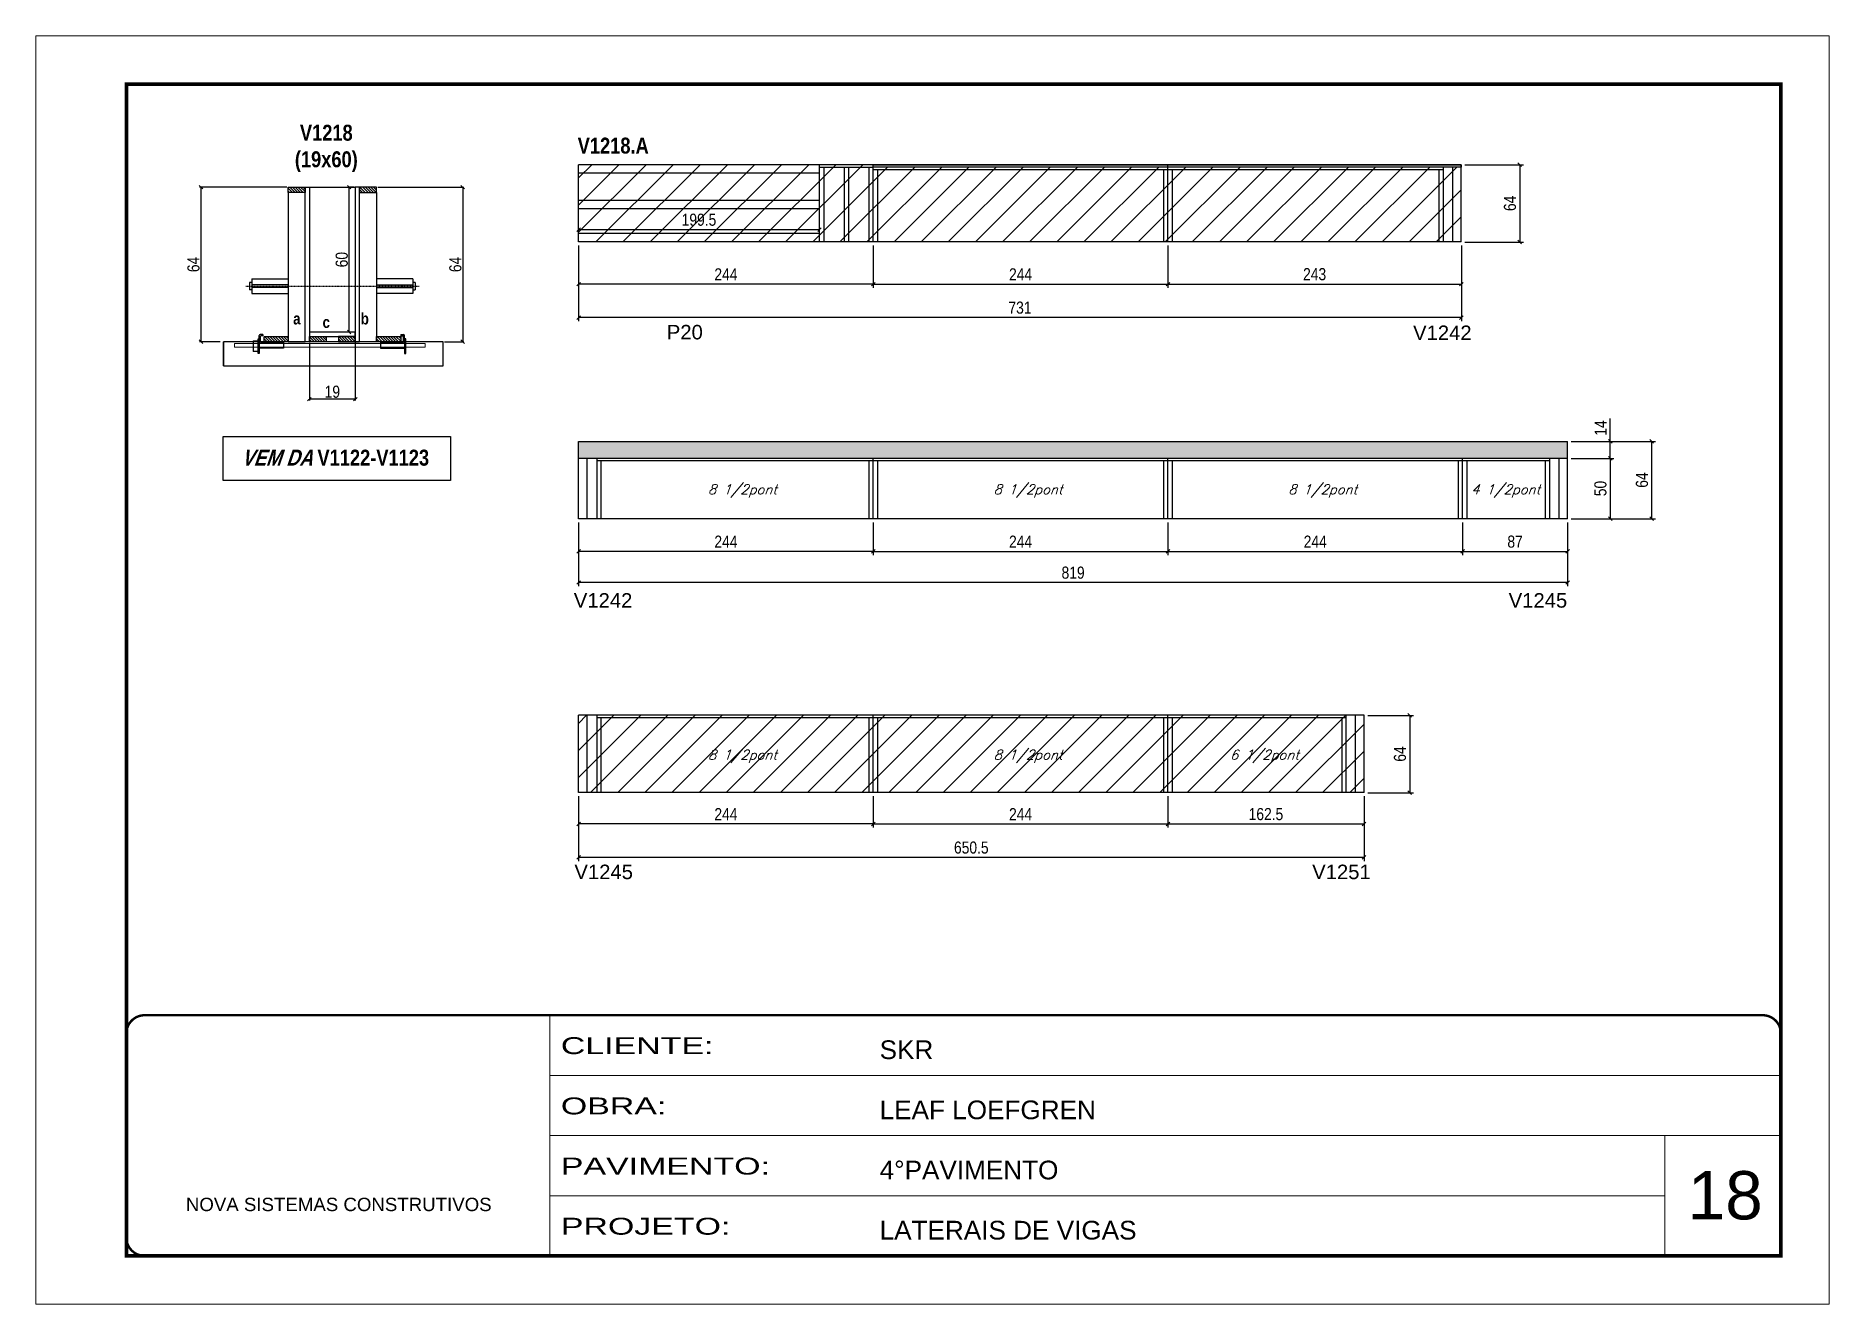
# Model space of a CAD drawing. Extents: x 3309 to 9563, y -2522 to 14608.
# Drawn here: x 4908 to 6393, y 8964 to 10014 of the extents above; entities that cross this region are included whole.
import ezdxf

# ---------------------------------------------------------------- set-up
doc = ezdxf.new("R2010")
doc.units = 0
for name, pattern in [('CONTINUO', [0]), ('DASHED', [0.75, 0.5, -0.25]), ('HIDDEN', [0.375, 0.25, -0.125])]:
    doc.linetypes.add(name, pattern=pattern)
for name, color, linetype in [('5', 5, 'Continuous'), ('barrote', 251, 'Continuous'), ('COTA', 241, 'Continuous'), ('detalhes', 4, 'Continuous'), ('NOMENCLATURA', 7, 'Continuous'), ('Painéis', 200, 'Continuous'), ('presilha', 1, 'Continuous'), ('SARR_2.2x10', 60, 'Continuous'), ('SARR_2.2x7', 40, 'Continuous'), ('SARR_3.5x7', 81, 'Continuous'), ('TENSOR', 3, 'Continuous'), ('texto', 7, 'Continuous')]:
    doc.layers.add(name, color=color, linetype=linetype)
for name, color, linetype, lineweight in [('CARIMBO', 255, 'Continuous', 9), ('CONCRETO', 251, 'Continuous', 25), ('Folhas', 255, 'Continuous', 9), ('Hachura', 251, 'Continuous', 9), ('SARRAFO DE PRESSAO', 251, 'DASHED', 9), ('SCO-___-LAJ', 2, 'Continuous', 0)]:
    doc.layers.add(name, color=color, linetype=linetype, lineweight=lineweight)
doc.styles.add('ARIAL', font='arial.ttf')
doc.styles.add('COTA TECNICA', font='techl___.ttf', dxfattribs={"height": 10})
doc.styles.add('COTA TECNICA 2X', font='techl___.ttf', dxfattribs={"height": 10})
doc.styles.add('Romans', font='romans.shx')
doc.styles.get("Standard").update_dxf_attribs({"font": 'arial.ttf'})
doc.styles.add('TECNICA', font='techb___.ttf', dxfattribs={"height": 10})
doc.styles.add('Tecnologia', font='')
doc.styles.get('Tecnologia').set_extended_font_data('Forgotten Futurist')
doc.dimstyles.new('PAINEL', dxfattribs={"dimtxt": 10, "dimasz": 3, "dimexe": 3, "dimexo": 3, "dimgap": 3, "dimtad": 1, "dimdec": 1, "dimzin": 12, "dimdsep": 46, "dimtxsty": 'COTA TECNICA', "dimblk1": 'OBLIQUE', "dimblk2": 'OBLIQUE', "dimsah": 1, "dimcen": 0.9, "dimclrd": 4, "dimclre": 4, "dimclrt": 240, "dimadec": 1, "dimazin": 3, "dimtfac": 1, "dimtdec": 1, "dimtmove": 0, "dimatfit": 3, "dimfxl": 1, "dimtolj": 1, "dimtzin": 12, "dimarcsym": 0})
doc.dimstyles.new('SECAO', dxfattribs={"dimscale": 0.333333, "dimtxt": 5, "dimasz": 9, "dimexe": 3, "dimexo": 3, "dimgap": 3, "dimtad": 1, "dimdec": 1, "dimlfac": 0.5, "dimzin": 12, "dimdsep": 46, "dimtxsty": 'COTA TECNICA 2X', "dimblk1": 'OBLIQUE', "dimblk2": 'OBLIQUE', "dimsah": 1, "dimcen": 0.9, "dimclrd": 4, "dimclre": 4, "dimclrt": 240, "dimadec": 1, "dimazin": 3, "dimtfac": 1, "dimtdec": 1, "dimtmove": 0, "dimatfit": 3, "dimfxl": 1, "dimtolj": 1, "dimtzin": 12, "dimarcsym": 0})
pattern_1 = [(135, (38369.9267, -113751.8887), (-1.122532015, -1.122532015), [])]

msp = doc.modelspace()

# ---------------------------------------------------------------- texts
at = {"layer": '5', "linetype": 'Continuous'}
for s, rotation, p in [('P20', 0.00004, (5430.35, 9762.27)), ('V1242', 0.00004, (6048.34, 9761.75)), ('V1242', 0.00004, (5353.34, 9540.18)), ('V1245', 0.00004, (6127.51, 9540.18)), ('V1245', 359.99996, (5353.84, 9315.4, 0)), ('V1251', 0.00004, (5964.79, 9315.4, 0))]:
    msp.add_text(s, height=12, rotation=rotation, dxfattribs=at).set_placement(p)
at = {"layer": 'CARIMBO', "style": 'ARIAL'}
msp.add_text('18', height=40, dxfattribs=at).set_placement((6275.73, 9033.7))
at = {"layer": 'detalhes', "style": 'TECNICA'}
for s, p in [('a', (5120.91, 9774.67)), ('c', (5145.28, 9771.75)), ('b', (5176.89, 9774.66))]:
    msp.add_text(s, height=9.6, dxfattribs=at).set_placement(p)
at = {"layer": 'NOMENCLATURA', "style": 'TECNICA'}
msp.add_text('V1218.A', height=13.2, dxfattribs=at).set_placement((5356.56, 9916.1))
at = {"layer": 'NOMENCLATURA', "insert": (5148.39, 9939.98), "char_height": 13.2, "attachment_point": 2, "style": 'TECNICA'}
msp.add_mtext_dynamic_manual_height_columns('V1218\\P(19x60)', width=300.2766, gutter_width=1, heights=[0], dxfattribs=at)
at = {"layer": 'NOMENCLATURA', "insert": (5155.78, 9670.96), "char_height": 13.2, "width": 300.2766, "attachment_point": 2, "style": 'TECNICA'}
msp.add_mtext('{\\Q19;VEM DA }V1122-V1123', dxfattribs=at)
at = {"layer": 'texto', "color": 2, "char_height": 8, "attachment_point": 5, "style": 'Romans'}
for s, insert in [('{\\Q19;\\C256;8 1/2pont}', (5493.03, 9636.8)), ('{\\Q19;\\C256;8 1/2pont}', (5729.53, 9636.8)), ('{\\Q19;\\C256;8 1/2pont}', (5973.53, 9636.8)), ('{\\Q19;\\C256;4 1/2pont}', (6125.08, 9636.8)), ('{\\Q19;\\C256;8 1/2pont}', (5493.03, 9417.04, 0)), ('{\\Q19;\\C256;8 1/2pont}', (5729.53, 9417.04, 0)), ('{\\Q19;\\C256;6 1/2pont}', (5925.28, 9417.04, 0))]:
    msp.add_mtext(s, dxfattribs=dict(at, insert=insert))

# ---------------------------------------------------------------- blocks, each defined once
blk = doc.blocks.new('9999999999')
at = {"color": 30, "linetype": 'CONTINUO'}
for p, q in [((98564.6, 34230.2), (98564.6, 34429.4)), ((98564.6, 34379.6), (99584, 34379.6)), ((98564.6, 34329.8), (99488, 34329.8)), ((99584, 34329.8), (99488, 34329.8)), ((99488, 34329.8), (99488, 34230.2)), ((98564.6, 34280), (99488, 34280))]:
    blk.add_line(p, q, dxfattribs=at)
at = {"color": 30, "linetype": 'CONTINUO', "const_width": 2}
blk.add_lwpolyline([(99584, 34230.2), (99584, 34414.4, 0.414214), (99569, 34429.4), (98229, 34429.4, 0.414214), (98214, 34414.4), (98214, 34245.2, 0.414214), (98229, 34230.2), (99584, 34230.2)], format="xyb", dxfattribs=at)
at = {"layer": 'Folhas'}
blk.add_lwpolyline([(98139, 34190.2), (99624, 34190.2), (99624, 35240.2), (98139, 35240.2)], close=True, dxfattribs=at)
at = {"layer": 'Folhas', "color": 30, "const_width": 3}
blk.add_lwpolyline([(98214, 34230.2), (99584, 34230.2), (99584, 35200.2), (98214, 35200.2)], close=True, dxfattribs=at)
at = {"color": 7, "linetype": 'Continuous', "ltscale": 5, "style": 'ARIAL'}
for s, height, p in [('SKR', 15.48, (98837.7, 34393.1)), ('LEAF LOEFGREN', 15.483, (98837.7, 34343.3)), ('4°PAVIMENTO', 15.483, (98837.7, 34293.5)), ('NOVA SISTEMAS CONSTRUTIVOS', 11.059, (98263.2, 34267.2)), ('LATERAIS DE VIGAS', 15.483, (98837.7, 34243.7))]:
    blk.add_text(s, height=height, dxfattribs=at).set_placement(p)
at = {"layer": 'Folhas', "color": 7, "style": 'Tecnologia', "width": 1.5}
for s, p in [('CLIENTE:', (98573.7, 34397.2)), ('OBRA:', (98573.7, 34347.3)), ('PAVIMENTO:', (98573.7, 34297.5)), ('PROJETO:', (98573.7, 34247.7))]:
    blk.add_text(s, height=14, dxfattribs=at).set_placement(p)
blk = doc.blocks.new('_Oblique')
at = {"color": 0, "linetype": 'ByBlock', "lineweight": -2}
blk.add_line((-0.5, -0.5), (0.5, 0.5), dxfattribs=at)
blk = doc.blocks.new('*D461')
at = {"layer": 'COTA', "color": 4, "linetype": 'ByBlock', "lineweight": -2, "transparency": 16777216}
for p, q in [((5357.3, 9839.9), (5357.3, 9805)), ((5601.3, 9839.9), (5601.3, 9805)), ((5601.3, 9808), (5357.3, 9808))]:
    blk.add_line(p, q, dxfattribs=at)
at = {"layer": 'Defpoints', "color": 0, "linetype": 'ByBlock', "transparency": 16777216}
for p in [(5357.3, 9842.9), (5601.3, 9842.9), (5357.3, 9808)]:
    blk.add_point(p, dxfattribs=at)
at = {"layer": 'COTA', "color": 4, "linetype": 'ByBlock', "lineweight": -2, "transparency": 16777216, "xscale": 3, "yscale": 3, "zscale": 3, "rotation": 180}
blk.add_blockref('_Oblique', (5357.3, 9808), dxfattribs=at)
at = {"layer": 'COTA', "color": 4, "linetype": 'ByBlock', "lineweight": -2, "transparency": 16777216, "xscale": 3, "yscale": 3, "zscale": 3}
blk.add_blockref('_Oblique', (5601.3, 9808), dxfattribs=at)
at = {"layer": 'COTA', "color": 240, "linetype": 'ByBlock', "transparency": 16777216, "insert": (5479.3, 9816.1), "char_height": 10, "attachment_point": 5, "style": 'COTA TECNICA'}
blk.add_mtext('\\A1;244', dxfattribs=at)
blk = doc.blocks.new('*D466')
at = {"layer": 'COTA', "color": 4, "linetype": 'ByBlock', "lineweight": -2, "transparency": 16777216}
for p, q in [((5357.3, 9839.9), (5357.3, 9777.3)), ((6088.3, 9839.9), (6088.3, 9777.3)), ((6088.3, 9780.3), (5357.3, 9780.3))]:
    blk.add_line(p, q, dxfattribs=at)
at = {"layer": 'Defpoints', "color": 0, "linetype": 'ByBlock', "transparency": 16777216}
for p in [(5357.3, 9842.9), (6088.3, 9842.9), (5357.3, 9780.3)]:
    blk.add_point(p, dxfattribs=at)
at = {"layer": 'COTA', "color": 4, "linetype": 'ByBlock', "lineweight": -2, "transparency": 16777216, "xscale": 3, "yscale": 3, "zscale": 3, "rotation": 180}
blk.add_blockref('_Oblique', (5357.3, 9780.3), dxfattribs=at)
at = {"layer": 'COTA', "color": 4, "linetype": 'ByBlock', "lineweight": -2, "transparency": 16777216, "xscale": 3, "yscale": 3, "zscale": 3}
blk.add_blockref('_Oblique', (6088.3, 9780.3), dxfattribs=at)
at = {"layer": 'COTA', "color": 240, "linetype": 'ByBlock', "transparency": 16777216, "insert": (5722.8, 9788.5), "char_height": 10, "attachment_point": 5, "style": 'COTA TECNICA'}
blk.add_mtext('\\A1;731', dxfattribs=at)
blk = doc.blocks.new('*D462')
at = {"layer": 'COTA', "color": 4, "lineweight": -2, "transparency": 16777216}
for p, q in [((5601.3, 9839.9), (5601.3, 9805)), ((5845.3, 9839.9), (5845.3, 9805)), ((5601.3, 9808), (5845.3, 9808))]:
    blk.add_line(p, q, dxfattribs=at)
at = {"layer": 'Defpoints', "color": 0, "transparency": 16777216}
for p in [(5601.3, 9842.9, 0), (5845.3, 9842.9, 0), (5845.3, 9808)]:
    blk.add_point(p, dxfattribs=at)
at = {"layer": 'COTA', "color": 4, "lineweight": -2, "transparency": 16777216, "xscale": 3, "yscale": 3, "zscale": 3, "rotation": 180}
blk.add_blockref('_Oblique', (5601.3, 9808), dxfattribs=at)
at = {"layer": 'COTA', "color": 4, "lineweight": -2, "transparency": 16777216, "xscale": 3, "yscale": 3, "zscale": 3}
blk.add_blockref('_Oblique', (5845.3, 9808), dxfattribs=at)
at = {"layer": 'COTA', "color": 240, "transparency": 16777216, "insert": (5723.3, 9816.1), "char_height": 10, "attachment_point": 5, "style": 'COTA TECNICA'}
blk.add_mtext('\\A1;244', dxfattribs=at)
blk = doc.blocks.new('*D467')
at = {"layer": 'COTA', "color": 4, "lineweight": -2, "transparency": 16777216}
for p, q in [((5845.3, 9839.9), (5845.3, 9805)), ((6088.3, 9839.9), (6088.3, 9805)), ((5845.3, 9808), (6088.3, 9808))]:
    blk.add_line(p, q, dxfattribs=at)
at = {"layer": 'Defpoints', "color": 0, "transparency": 16777216}
for p in [(5845.3, 9842.9, 0), (6088.3, 9842.9, 0), (6088.3, 9808)]:
    blk.add_point(p, dxfattribs=at)
at = {"layer": 'COTA', "color": 4, "lineweight": -2, "transparency": 16777216, "xscale": 3, "yscale": 3, "zscale": 3, "rotation": 180}
blk.add_blockref('_Oblique', (5845.3, 9808), dxfattribs=at)
at = {"layer": 'COTA', "color": 4, "lineweight": -2, "transparency": 16777216, "xscale": 3, "yscale": 3, "zscale": 3}
blk.add_blockref('_Oblique', (6088.3, 9808), dxfattribs=at)
at = {"layer": 'COTA', "color": 240, "transparency": 16777216, "insert": (5966.8, 9816.2), "char_height": 10, "attachment_point": 5, "style": 'COTA TECNICA'}
blk.add_mtext('\\A1;243', dxfattribs=at)
blk = doc.blocks.new('*D472')
at = {"layer": 'COTA', "color": 4, "lineweight": -2, "transparency": 16777216}
for p, q in [((5357.3, 9852.9), (5357.3, 9856.1)), ((5556.8, 9853.1), (5357.3, 9853.1)), ((5556.8, 9852.9), (5556.8, 9856.1))]:
    blk.add_line(p, q, dxfattribs=at)
at = {"layer": 'Defpoints', "color": 0, "transparency": 16777216}
for p in [(5357.3, 9853.1), (5357.3, 9849.9), (5556.8, 9849.9)]:
    blk.add_point(p, dxfattribs=at)
at = {"layer": 'COTA', "color": 4, "lineweight": -2, "transparency": 16777216, "xscale": 3, "yscale": 3, "zscale": 3, "rotation": 180}
blk.add_blockref('_Oblique', (5357.3, 9853.1), dxfattribs=at)
at = {"layer": 'COTA', "color": 4, "lineweight": -2, "transparency": 16777216, "xscale": 3, "yscale": 3, "zscale": 3}
blk.add_blockref('_Oblique', (5556.8, 9853.1), dxfattribs=at)
at = {"layer": 'COTA', "color": 240, "transparency": 16777216, "insert": (5457, 9861.3), "char_height": 10, "attachment_point": 5, "style": 'COTA TECNICA'}
blk.add_mtext('\\A1;199.5', dxfattribs=at)
blk = doc.blocks.new('*D950')
at = {"layer": 'COTA', "color": 4, "lineweight": -2, "transparency": 16777216}
for p, q in [((6091.3, 9906.9), (6139.7, 9906.9)), ((6136.7, 9906.9), (6136.7, 9842.9)), ((6091.3, 9842.9), (6139.7, 9842.9))]:
    blk.add_line(p, q, dxfattribs=at)
at = {"layer": 'Defpoints', "color": 0, "transparency": 16777216}
for p in [(6088.3, 9906.9), (6088.3, 9842.9), (6136.7, 9842.9)]:
    blk.add_point(p, dxfattribs=at)
at = {"layer": 'COTA', "color": 4, "lineweight": -2, "transparency": 16777216, "xscale": 3, "yscale": 3, "zscale": 3}
for p, rotation in [((6136.7, 9906.9), 90), ((6136.7, 9842.9), 270)]:
    blk.add_blockref('_Oblique', p, dxfattribs=dict(at, rotation=rotation))
at = {"layer": 'COTA', "color": 240, "transparency": 16777216, "insert": (6128.6, 9874.9), "char_height": 10, "attachment_point": 5, "rotation": 90, "style": 'COTA TECNICA'}
blk.add_mtext('\\A1;64', dxfattribs=at)
blk = doc.blocks.new('*D2499')
at = {"layer": 'COTA', "color": 4, "lineweight": -2, "transparency": 16777216}
for p, q in [((5134.4, 9759.3), (5134.4, 9711.8)), ((5172.4, 9759.3), (5172.4, 9711.8)), ((5172.4, 9712.8), (5134.4, 9712.8))]:
    blk.add_line(p, q, dxfattribs=at)
at = {"layer": 'Defpoints', "color": 0, "transparency": 16777216}
for p in [(5134.4, 9760.3), (5172.4, 9760.3), (5134.4, 9712.8)]:
    blk.add_point(p, dxfattribs=at)
at = {"layer": 'COTA', "color": 4, "lineweight": -2, "transparency": 16777216, "xscale": 3, "yscale": 3, "zscale": 3, "rotation": 180}
blk.add_blockref('_Oblique', (5134.4, 9712.8), dxfattribs=at)
at = {"layer": 'COTA', "color": 4, "lineweight": -2, "transparency": 16777216, "xscale": 3, "yscale": 3, "zscale": 3}
blk.add_blockref('_Oblique', (5172.4, 9712.8), dxfattribs=at)
at = {"layer": 'COTA', "color": 240, "transparency": 16777216, "insert": (5153.4, 9718.9), "char_height": 10, "attachment_point": 5, "style": 'COTA TECNICA 2X'}
blk.add_mtext('\\A1;19', dxfattribs=at)
blk = doc.blocks.new('PRESILHA METÁLICA 1')
at = {"layer": 'presilha'}
for p, q in [((0, 13), (6, 13)), ((0, 13), (0, 0)), ((6, 0), (0, 0)), ((6, 15.5), (7.5, 15.5)), ((6, -2.5), (6, 15.5)), ((6, 13), (6, 0)), ((7.5, 10.6), (7.5, 19.9)), ((7.5, 15.5), (7.5, -2.5)), ((37.5, 4.1), (7.5, 4.1)), ((12, 21), (8.6, 21)), ((9, 11.6), (9, 18.9)), ((12, 19.5), (9.6, 19.5)), ((37.5, 11), (9.6, 11)), ((12, 21), (12, 19.5)), ((37.5, 11), (37.5, 4.1)), ((7.5, -2.5), (6, -2.5))]:
    blk.add_line(p, q, dxfattribs=at)
for centre, radius, start, end in [((8.6, 19.9), 1.14, 90, 180), ((9.6, 18.9), 0.57, 90, 180), ((9.6, 11.6), 0.57, 180, 270)]:
    blk.add_arc(centre, radius, start, end, dxfattribs=at)
blk = doc.blocks.new('PRESILHA METÁLICA 2')
at = {"layer": 'presilha'}
for p, q in [((-5.2, 23.5), (-5.2, 22)), ((-5.2, 23.5), (-1.9, 23.5)), ((-0.8, 14.6), (-0.8, 22.4)), ((-30.8, 13.5), (-30.8, 6.6)), ((-30.8, 13.5), (-2.8, 13.5)), ((-30.8, 6.6), (-0.8, 6.6)), ((-5.2, 22), (-2.8, 22)), ((-2.2, 14.1), (-2.2, 21.4)), ((0.8, 18), (-0.8, 18)), ((-0.8, 18), (-0.8, 0)), ((-0.8, 0), (0.8, 0)), ((0.8, 0), (0.8, 18))]:
    blk.add_line(p, q, dxfattribs=at)
for centre, radius, start, end in [((-1.9, 22.4), 1.14, 0, 90), ((-2.8, 21.4), 0.57, 0, 90), ((-2.8, 14.1), 0.57, 270, 0)]:
    blk.add_arc(centre, radius, start, end, dxfattribs=at)
blk = doc.blocks.new('*D2500')
at = {"layer": 'COTA', "color": 4, "lineweight": -2, "transparency": 16777216}
for p, q in [((5191, 9888.3), (5262.4, 9888.3)), ((5261.4, 9888.3), (5261.4, 9760.3)), ((5246.2, 9760.3), (5262.4, 9760.3))]:
    blk.add_line(p, q, dxfattribs=at)
at = {"layer": 'Defpoints', "color": 0, "transparency": 16777216}
for p in [(5190, 9888.3), (5245.2, 9760.3), (5261.4, 9760.3)]:
    blk.add_point(p, dxfattribs=at)
at = {"layer": 'COTA', "color": 4, "lineweight": -2, "transparency": 16777216, "xscale": 3, "yscale": 3, "zscale": 3}
for p, rotation in [((5261.4, 9888.3), 90), ((5261.4, 9760.3), 270)]:
    blk.add_blockref('_Oblique', p, dxfattribs=dict(at, rotation=rotation))
at = {"layer": 'COTA', "color": 240, "transparency": 16777216, "insert": (5255.3, 9824.3), "char_height": 10, "attachment_point": 5, "rotation": 90, "style": 'COTA TECNICA 2X'}
blk.add_mtext('\\A1;64', dxfattribs=at)
blk = doc.blocks.new('*D2501')
at = {"layer": 'COTA', "color": 4, "lineweight": -2, "transparency": 16777216}
for p, q in [((5115.8, 9888.3), (5043.5, 9888.3)), ((5044.5, 9888.3), (5044.5, 9760.3)), ((5060.6, 9760.3), (5043.5, 9760.3))]:
    blk.add_line(p, q, dxfattribs=at)
at = {"layer": 'Defpoints', "color": 0, "transparency": 16777216}
for p in [(5116.8, 9888.3), (5044.5, 9760.3), (5061.6, 9760.3)]:
    blk.add_point(p, dxfattribs=at)
at = {"layer": 'COTA', "color": 4, "lineweight": -2, "transparency": 16777216, "xscale": 3, "yscale": 3, "zscale": 3}
for p, rotation in [((5044.5, 9888.3), 90), ((5044.5, 9760.3), 270)]:
    blk.add_blockref('_Oblique', p, dxfattribs=dict(at, rotation=rotation))
at = {"layer": 'COTA', "color": 240, "transparency": 16777216, "insert": (5038.4, 9824.3), "char_height": 10, "attachment_point": 5, "rotation": 90, "style": 'COTA TECNICA 2X'}
blk.add_mtext('\\A1;64', dxfattribs=at)
blk = doc.blocks.new('*D2502')
at = {"layer": 'COTA', "color": 4, "lineweight": -2, "transparency": 16777216}
for p, q in [((5171.4, 9888.3), (5166.3, 9888.3)), ((5167.3, 9768.3), (5167.3, 9888.3)), ((5171.4, 9768.3), (5166.3, 9768.3))]:
    blk.add_line(p, q, dxfattribs=at)
at = {"layer": 'Defpoints', "color": 0, "transparency": 16777216}
for p in [(5167.3, 9888.3), (5172.4, 9888.3), (5172.4, 9768.3)]:
    blk.add_point(p, dxfattribs=at)
at = {"layer": 'COTA', "color": 4, "lineweight": -2, "transparency": 16777216, "xscale": 3, "yscale": 3, "zscale": 3}
for p, rotation in [((5167.3, 9888.3), 90), ((5167.3, 9768.3), 270)]:
    blk.add_blockref('_Oblique', p, dxfattribs=dict(at, rotation=rotation))
at = {"layer": 'COTA', "color": 240, "transparency": 16777216, "insert": (5161.2, 9828.3), "char_height": 10, "attachment_point": 5, "rotation": 90, "style": 'COTA TECNICA 2X'}
blk.add_mtext('\\A1;60', dxfattribs=at)
blk = doc.blocks.new('*D2503')
at = {"layer": 'COTA', "color": 4, "linetype": 'ByBlock', "lineweight": -2, "transparency": 16777216}
for p, q in [((5357.3, 9610.8), (5357.3, 9583.7)), ((5601.3, 9610.8), (5601.3, 9583.7)), ((5601.3, 9586.7), (5357.3, 9586.7))]:
    blk.add_line(p, q, dxfattribs=at)
at = {"layer": 'Defpoints', "color": 0, "linetype": 'ByBlock', "transparency": 16777216}
for p in [(5357.3, 9613.8), (5601.3, 9613.8), (5357.3, 9586.7)]:
    blk.add_point(p, dxfattribs=at)
at = {"layer": 'COTA', "color": 4, "linetype": 'ByBlock', "lineweight": -2, "transparency": 16777216, "xscale": 3, "yscale": 3, "zscale": 3, "rotation": 180}
blk.add_blockref('_Oblique', (5357.3, 9586.7), dxfattribs=at)
at = {"layer": 'COTA', "color": 4, "linetype": 'ByBlock', "lineweight": -2, "transparency": 16777216, "xscale": 3, "yscale": 3, "zscale": 3}
blk.add_blockref('_Oblique', (5601.3, 9586.7), dxfattribs=at)
at = {"layer": 'COTA', "color": 240, "linetype": 'ByBlock', "transparency": 16777216, "insert": (5479.3, 9594.8), "char_height": 10, "attachment_point": 5, "style": 'COTA TECNICA'}
blk.add_mtext('\\A1;244', dxfattribs=at)
blk = doc.blocks.new('*D2504')
at = {"layer": 'COTA', "color": 4, "lineweight": -2, "transparency": 16777216}
for p, q in [((5601.3, 9610.8), (5601.3, 9583.7)), ((5845.3, 9610.8), (5845.3, 9583.7)), ((5601.3, 9586.7), (5845.3, 9586.7))]:
    blk.add_line(p, q, dxfattribs=at)
at = {"layer": 'Defpoints', "color": 0, "transparency": 16777216}
for p in [(5601.3, 9613.8, 0), (5845.3, 9613.8, 0), (5845.3, 9586.7)]:
    blk.add_point(p, dxfattribs=at)
at = {"layer": 'COTA', "color": 4, "lineweight": -2, "transparency": 16777216, "xscale": 3, "yscale": 3, "zscale": 3, "rotation": 180}
blk.add_blockref('_Oblique', (5601.3, 9586.7), dxfattribs=at)
at = {"layer": 'COTA', "color": 4, "lineweight": -2, "transparency": 16777216, "xscale": 3, "yscale": 3, "zscale": 3}
blk.add_blockref('_Oblique', (5845.3, 9586.7), dxfattribs=at)
at = {"layer": 'COTA', "color": 240, "transparency": 16777216, "insert": (5723.3, 9594.8), "char_height": 10, "attachment_point": 5, "style": 'COTA TECNICA'}
blk.add_mtext('\\A1;244', dxfattribs=at)
blk = doc.blocks.new('*D2505')
at = {"layer": 'COTA', "color": 4, "lineweight": -2, "transparency": 16777216}
for p, q in [((5845.3, 9610.8), (5845.3, 9583.7)), ((6089.3, 9610.8), (6089.3, 9583.7)), ((5845.3, 9586.7), (6089.3, 9586.7))]:
    blk.add_line(p, q, dxfattribs=at)
at = {"layer": 'Defpoints', "color": 0, "transparency": 16777216}
for p in [(5845.3, 9613.8, 0), (6089.3, 9613.8, 0), (6089.3, 9586.7)]:
    blk.add_point(p, dxfattribs=at)
at = {"layer": 'COTA', "color": 4, "lineweight": -2, "transparency": 16777216, "xscale": 3, "yscale": 3, "zscale": 3, "rotation": 180}
blk.add_blockref('_Oblique', (5845.3, 9586.7), dxfattribs=at)
at = {"layer": 'COTA', "color": 4, "lineweight": -2, "transparency": 16777216, "xscale": 3, "yscale": 3, "zscale": 3}
blk.add_blockref('_Oblique', (6089.3, 9586.7), dxfattribs=at)
at = {"layer": 'COTA', "color": 240, "transparency": 16777216, "insert": (5967.3, 9594.8), "char_height": 10, "attachment_point": 5, "style": 'COTA TECNICA'}
blk.add_mtext('\\A1;244', dxfattribs=at)
blk = doc.blocks.new('*D2506')
at = {"layer": 'COTA', "color": 4, "lineweight": -2, "transparency": 16777216}
for p, q in [((5357.3, 9610.8), (5357.3, 9558)), ((6176.3, 9610.8), (6176.3, 9558)), ((6176.3, 9561), (5357.3, 9561))]:
    blk.add_line(p, q, dxfattribs=at)
at = {"layer": 'Defpoints', "color": 0, "transparency": 16777216}
for p in [(5357.3, 9613.8, 0), (6176.3, 9613.8, 0), (5357.3, 9561)]:
    blk.add_point(p, dxfattribs=at)
at = {"layer": 'COTA', "color": 4, "lineweight": -2, "transparency": 16777216, "xscale": 3, "yscale": 3, "zscale": 3, "rotation": 180}
blk.add_blockref('_Oblique', (5357.3, 9561), dxfattribs=at)
at = {"layer": 'COTA', "color": 4, "lineweight": -2, "transparency": 16777216, "xscale": 3, "yscale": 3, "zscale": 3}
blk.add_blockref('_Oblique', (6176.3, 9561), dxfattribs=at)
at = {"layer": 'COTA', "color": 240, "transparency": 16777216, "insert": (5766.8, 9569.1), "char_height": 10, "attachment_point": 5, "style": 'COTA TECNICA'}
blk.add_mtext('\\A1;819', dxfattribs=at)
blk = doc.blocks.new('*D2507')
at = {"layer": 'COTA', "color": 4, "lineweight": -2, "transparency": 16777216}
for p, q in [((6089.3, 9610.8), (6089.3, 9583.7)), ((6176.3, 9610.8), (6176.3, 9583.7)), ((6089.3, 9586.7), (6176.3, 9586.7))]:
    blk.add_line(p, q, dxfattribs=at)
at = {"layer": 'Defpoints', "color": 0, "transparency": 16777216}
for p in [(6089.3, 9613.8), (6176.3, 9613.8), (6176.3, 9586.7)]:
    blk.add_point(p, dxfattribs=at)
at = {"layer": 'COTA', "color": 4, "lineweight": -2, "transparency": 16777216, "xscale": 3, "yscale": 3, "zscale": 3, "rotation": 180}
blk.add_blockref('_Oblique', (6089.3, 9586.7), dxfattribs=at)
at = {"layer": 'COTA', "color": 4, "lineweight": -2, "transparency": 16777216, "xscale": 3, "yscale": 3, "zscale": 3}
blk.add_blockref('_Oblique', (6176.3, 9586.7), dxfattribs=at)
at = {"layer": 'COTA', "color": 240, "transparency": 16777216, "insert": (6132.8, 9594.8), "char_height": 10, "attachment_point": 5, "style": 'COTA TECNICA'}
blk.add_mtext('\\A1;87', dxfattribs=at)
blk = doc.blocks.new('*D2508')
at = {"layer": 'COTA', "color": 4, "lineweight": -2, "transparency": 16777216}
for p, q in [((6179.3, 9663.8), (6214.6, 9663.8)), ((6211.6, 9663.8), (6211.6, 9613.8)), ((6179.3, 9613.8), (6214.6, 9613.8))]:
    blk.add_line(p, q, dxfattribs=at)
at = {"layer": 'Defpoints', "color": 0, "transparency": 16777216}
for p in [(6176.3, 9663.8), (6176.3, 9613.8), (6211.6, 9613.8)]:
    blk.add_point(p, dxfattribs=at)
at = {"layer": 'COTA', "color": 4, "lineweight": -2, "transparency": 16777216, "xscale": 3, "yscale": 3, "zscale": 3}
for p, rotation in [((6211.6, 9663.8), 90), ((6211.6, 9613.8), 270)]:
    blk.add_blockref('_Oblique', p, dxfattribs=dict(at, rotation=rotation))
at = {"layer": 'COTA', "color": 240, "transparency": 16777216, "insert": (6203.5, 9638.8), "char_height": 10, "attachment_point": 5, "rotation": 90, "style": 'COTA TECNICA'}
blk.add_mtext('\\A1;50', dxfattribs=at)
blk = doc.blocks.new('*D2509')
at = {"layer": 'COTA', "color": 4, "lineweight": -2, "transparency": 16777216}
for p, q in [((6211.6, 9677.8), (6211.6, 9696.9)), ((6179.3, 9677.8), (6214.6, 9677.8)), ((6211.6, 9663.8), (6211.6, 9677.8)), ((6179.3, 9663.8), (6214.6, 9663.8))]:
    blk.add_line(p, q, dxfattribs=at)
at = {"layer": 'Defpoints', "color": 0, "transparency": 16777216}
for p in [(6176.3, 9677.8), (6211.6, 9677.8), (6176.3, 9663.8)]:
    blk.add_point(p, dxfattribs=at)
at = {"layer": 'COTA', "color": 4, "lineweight": -2, "transparency": 16777216, "xscale": 3, "yscale": 3, "zscale": 3}
for p, rotation in [((6211.6, 9677.8), 90), ((6211.6, 9663.8), 270)]:
    blk.add_blockref('_Oblique', p, dxfattribs=dict(at, rotation=rotation))
at = {"layer": 'COTA', "color": 240, "transparency": 16777216, "insert": (6203.6, 9688.9), "char_height": 10, "attachment_point": 5, "rotation": 90, "style": 'COTA TECNICA'}
blk.add_mtext('\\A1;14', dxfattribs=at)
blk = doc.blocks.new('*D2510')
at = {"layer": 'COTA', "color": 4, "lineweight": -2, "transparency": 16777216}
for p, q in [((6179.3, 9677.8), (6249, 9677.8)), ((6246, 9613.8), (6246, 9677.8)), ((6179.3, 9613.8), (6249, 9613.8))]:
    blk.add_line(p, q, dxfattribs=at)
at = {"layer": 'Defpoints', "color": 0, "transparency": 16777216}
for p in [(6176.3, 9677.8), (6246, 9677.8), (6176.3, 9613.8)]:
    blk.add_point(p, dxfattribs=at)
at = {"layer": 'COTA', "color": 4, "lineweight": -2, "transparency": 16777216, "xscale": 3, "yscale": 3, "zscale": 3}
for p, rotation in [((6246, 9677.8), 90), ((6246, 9613.8), 270)]:
    blk.add_blockref('_Oblique', p, dxfattribs=dict(at, rotation=rotation))
at = {"layer": 'COTA', "color": 240, "transparency": 16777216, "insert": (6237.9, 9645.8), "char_height": 10, "attachment_point": 5, "rotation": 90, "style": 'COTA TECNICA'}
blk.add_mtext('\\A1;64', dxfattribs=at)
blk = doc.blocks.new('*D2511')
at = {"layer": 'COTA', "color": 4, "linetype": 'ByBlock', "lineweight": -2, "transparency": 16777216}
for p, q in [((5357.3, 9384), (5357.3, 9358.1)), ((5601.3, 9384), (5601.3, 9358.1)), ((5601.3, 9361.1), (5357.3, 9361.1))]:
    blk.add_line(p, q, dxfattribs=at)
at = {"layer": 'Defpoints', "color": 0, "linetype": 'ByBlock', "transparency": 16777216}
for p in [(5357.3, 9387), (5601.3, 9387), (5357.3, 9361.1)]:
    blk.add_point(p, dxfattribs=at)
at = {"layer": 'COTA', "color": 4, "linetype": 'ByBlock', "lineweight": -2, "transparency": 16777216, "xscale": 3, "yscale": 3, "zscale": 3, "rotation": 180}
blk.add_blockref('_Oblique', (5357.3, 9361.1), dxfattribs=at)
at = {"layer": 'COTA', "color": 4, "linetype": 'ByBlock', "lineweight": -2, "transparency": 16777216, "xscale": 3, "yscale": 3, "zscale": 3}
blk.add_blockref('_Oblique', (5601.3, 9361.1), dxfattribs=at)
at = {"layer": 'COTA', "color": 240, "linetype": 'ByBlock', "transparency": 16777216, "insert": (5479.3, 9369.2), "char_height": 10, "attachment_point": 5, "style": 'COTA TECNICA'}
blk.add_mtext('\\A1;244', dxfattribs=at)
blk = doc.blocks.new('*D2513')
at = {"layer": 'COTA', "color": 4, "linetype": 'ByBlock', "lineweight": -2, "transparency": 16777216}
for p, q in [((5357.3, 9384), (5357.3, 9330.4)), ((6007.8, 9384), (6007.8, 9330.4)), ((6007.8, 9333.4), (5357.3, 9333.4))]:
    blk.add_line(p, q, dxfattribs=at)
at = {"layer": 'Defpoints', "color": 0, "linetype": 'ByBlock', "transparency": 16777216}
for p in [(5357.3, 9387), (6007.8, 9387), (5357.3, 9333.4)]:
    blk.add_point(p, dxfattribs=at)
at = {"layer": 'COTA', "color": 4, "linetype": 'ByBlock', "lineweight": -2, "transparency": 16777216, "xscale": 3, "yscale": 3, "zscale": 3, "rotation": 180}
blk.add_blockref('_Oblique', (5357.3, 9333.4), dxfattribs=at)
at = {"layer": 'COTA', "color": 4, "linetype": 'ByBlock', "lineweight": -2, "transparency": 16777216, "xscale": 3, "yscale": 3, "zscale": 3}
blk.add_blockref('_Oblique', (6007.8, 9333.4), dxfattribs=at)
at = {"layer": 'COTA', "color": 240, "linetype": 'ByBlock', "transparency": 16777216, "insert": (5682.5, 9341.5), "char_height": 10, "attachment_point": 5, "style": 'COTA TECNICA'}
blk.add_mtext('\\A1;650.5', dxfattribs=at)
blk = doc.blocks.new('*D2512')
at = {"layer": 'COTA', "color": 4, "lineweight": -2, "transparency": 16777216}
for p, q in [((5601.3, 9384), (5601.3, 9358.1)), ((5845.3, 9384), (5845.3, 9358.1)), ((5601.3, 9361.1), (5845.3, 9361.1))]:
    blk.add_line(p, q, dxfattribs=at)
at = {"layer": 'Defpoints', "color": 0, "transparency": 16777216}
for p in [(5601.3, 9387, 0), (5845.3, 9387, 0), (5845.3, 9361.1)]:
    blk.add_point(p, dxfattribs=at)
at = {"layer": 'COTA', "color": 4, "lineweight": -2, "transparency": 16777216, "xscale": 3, "yscale": 3, "zscale": 3, "rotation": 180}
blk.add_blockref('_Oblique', (5601.3, 9361.1), dxfattribs=at)
at = {"layer": 'COTA', "color": 4, "lineweight": -2, "transparency": 16777216, "xscale": 3, "yscale": 3, "zscale": 3}
blk.add_blockref('_Oblique', (5845.3, 9361.1), dxfattribs=at)
at = {"layer": 'COTA', "color": 240, "transparency": 16777216, "insert": (5723.3, 9369.2), "char_height": 10, "attachment_point": 5, "style": 'COTA TECNICA'}
blk.add_mtext('\\A1;244', dxfattribs=at)
blk = doc.blocks.new('*D2514')
at = {"layer": 'COTA', "color": 4, "lineweight": -2, "transparency": 16777216}
for p, q in [((5845.3, 9384), (5845.3, 9358.1)), ((6007.8, 9384), (6007.8, 9358.1)), ((5845.3, 9361.1), (6007.8, 9361.1))]:
    blk.add_line(p, q, dxfattribs=at)
at = {"layer": 'Defpoints', "color": 0, "transparency": 16777216}
for p in [(5845.3, 9387, 0), (6007.8, 9387, 0), (6007.8, 9361.1)]:
    blk.add_point(p, dxfattribs=at)
at = {"layer": 'COTA', "color": 4, "lineweight": -2, "transparency": 16777216, "xscale": 3, "yscale": 3, "zscale": 3, "rotation": 180}
blk.add_blockref('_Oblique', (5845.3, 9361.1), dxfattribs=at)
at = {"layer": 'COTA', "color": 4, "lineweight": -2, "transparency": 16777216, "xscale": 3, "yscale": 3, "zscale": 3}
blk.add_blockref('_Oblique', (6007.8, 9361.1), dxfattribs=at)
at = {"layer": 'COTA', "color": 240, "transparency": 16777216, "insert": (5926.5, 9369.2), "char_height": 10, "attachment_point": 5, "style": 'COTA TECNICA'}
blk.add_mtext('\\A1;162.5', dxfattribs=at)
blk = doc.blocks.new('*D2515')
at = {"layer": 'COTA', "color": 4, "lineweight": -2, "transparency": 16777216}
for p, q in [((6010.8, 9451), (6048.6, 9451)), ((6045.6, 9451), (6045.6, 9387)), ((6010.8, 9387), (6048.6, 9387))]:
    blk.add_line(p, q, dxfattribs=at)
at = {"layer": 'Defpoints', "color": 0, "transparency": 16777216}
for p in [(6007.8, 9451), (6007.8, 9387), (6045.6, 9387)]:
    blk.add_point(p, dxfattribs=at)
at = {"layer": 'COTA', "color": 4, "lineweight": -2, "transparency": 16777216, "xscale": 3, "yscale": 3, "zscale": 3}
for p, rotation in [((6045.6, 9451), 90), ((6045.6, 9387), 270)]:
    blk.add_blockref('_Oblique', p, dxfattribs=dict(at, rotation=rotation))
at = {"layer": 'COTA', "color": 240, "transparency": 16777216, "insert": (6037.5, 9419), "char_height": 10, "attachment_point": 5, "rotation": 90, "style": 'COTA TECNICA'}
blk.add_mtext('\\A1;64', dxfattribs=at)

# ---------------------------------------------------------------- dimensions: what is measured, and where the dimension line sits
at = {"layer": 'COTA'}
for base, p1, p2, dimstyle, picture, middle in [((6136.74, 9842.92), (6088.28, 9906.92), (6088.28, 9842.92), 'PAINEL', '*D950', (6128.64, 9874.92)), ((5044.47, 9760.28, 0), (5116.79, 9888.28), (5061.57, 9760.28, 0), 'SECAO', '*D2501', (5038.37, 9824.28, 0)), ((5167.31, 9888.28), (5172.39, 9768.28), (5172.39, 9888.28), 'SECAO', '*D2502', (5161.21, 9828.28)), ((5261.44, 9760.28, 0), (5189.99, 9888.28), (5245.2, 9760.28, 0), 'SECAO', '*D2500', (5255.33, 9824.28, 0)), ((6211.64, 9677.8), (6176.28, 9663.8), (6176.28, 9677.8), 'PAINEL', '*D2509', (6203.56, 9688.86)), ((6245.99, 9677.8), (6176.28, 9613.8), (6176.28, 9677.8), 'PAINEL', '*D2510', (6237.89, 9645.8)), ((6211.64, 9613.8), (6176.28, 9663.8), (6176.28, 9613.8), 'PAINEL', '*D2508', (6203.53, 9638.8)), ((6045.59, 9387.04, 0), (6007.78, 9451.04, 0), (6007.78, 9387.04, 0), 'PAINEL', '*D2515', (6037.49, 9419.04, 0))]:
    dim = msp.add_linear_dim(base=base, p1=p1, p2=p2, angle=90, dimstyle=dimstyle, dxfattribs=at)
    dim.commit()
    dim.dimension.update_dxf_attribs({"geometry": picture, "text_midpoint": middle})
for base, p1, p2, picture, middle in [((5357.28, 9853.14), (5556.78, 9849.92), (5357.28, 9849.92), '*D472', (5457.03, 9861.28)), ((5845.28, 9807.99, 0), (5601.28, 9842.92), (5845.28, 9842.92), '*D462', (5723.28, 9816.06, 0)), ((6088.28, 9807.99, 0), (5845.28, 9842.92), (6088.28, 9842.92), '*D467', (5966.78, 9816.21, 0)), ((5357.28, 9561.02, 0), (6176.28, 9613.8), (5357.28, 9613.8), '*D2506', (5766.78, 9569.13, 0)), ((5845.28, 9586.68, 0), (5601.28, 9613.8), (5845.28, 9613.8), '*D2504', (5723.28, 9594.75, 0)), ((6089.28, 9586.68, 0), (5845.28, 9613.8), (6089.28, 9613.8), '*D2505', (5967.28, 9594.75, 0)), ((6176.28, 9586.68), (6089.28, 9613.8), (6176.28, 9613.8), '*D2507', (6132.78, 9594.78)), ((5845.28, 9361.12, 0), (5601.28, 9387.04, 0), (5845.28, 9387.04, 0), '*D2512', (5723.28, 9369.2, 0)), ((6007.78, 9361.12, 0), (5845.28, 9387.04, 0), (6007.78, 9387.04, 0), '*D2514', (5926.53, 9369.23, 0))]:
    dim = msp.add_linear_dim(base=base, p1=p1, p2=p2, dimstyle='PAINEL', dxfattribs=at)
    dim.commit()
    dim.dimension.update_dxf_attribs({"geometry": picture, "text_midpoint": middle})
at = {"layer": 'COTA', "linetype": 'ByBlock'}
for base, p1, p2, picture, middle in [((5357.28, 9807.99), (5601.28, 9842.92), (5357.28, 9842.92), '*D461', (5479.28, 9816.06)), ((5357.28, 9586.68), (5601.28, 9613.8), (5357.28, 9613.8), '*D2503', (5479.28, 9594.75)), ((5357.28, 9361.12, 0), (5601.28, 9387.04, 0), (5357.28, 9387.04, 0), '*D2511', (5479.28, 9369.2, 0))]:
    dim = msp.add_linear_dim(base=base, p1=p1, p2=p2, angle=180, dimstyle='PAINEL', override={"dimtmove": 1}, dxfattribs=at)
    dim.commit()
    dim.dimension.update_dxf_attribs({"geometry": picture, "text_midpoint": middle})
for base, p1, p2, picture, middle in [((5357.28, 9780.28), (6088.28, 9842.92), (5357.28, 9842.92), '*D466', (5722.78, 9788.5)), ((5357.28, 9333.42, 0), (6007.78, 9387.04, 0), (5357.28, 9387.04, 0), '*D2513', (5682.53, 9341.52, 0))]:
    dim = msp.add_linear_dim(base=base, p1=p1, p2=p2, angle=180, dimstyle='PAINEL', dxfattribs=at)
    dim.commit()
    dim.dimension.update_dxf_attribs({"geometry": picture, "text_midpoint": middle})
at = {"layer": 'COTA'}
dim = msp.add_linear_dim(base=(5134.39, 9712.81), p1=(5172.39, 9760.28), p2=(5134.39, 9760.28), angle=180, dimstyle='SECAO', dxfattribs=at)
dim.commit()
dim.dimension.update_dxf_attribs({"geometry": '*D2499', "text_midpoint": (5153.39, 9712.81), "dimtype": 160})

# ---------------------------------------------------------------- hatches: boundary and pattern name
at = {"layer": 'COTA'}
h = msp.add_hatch(dxfattribs=at)
h.set_pattern_fill('AR-CONC', color=256, scale=0.03)
h.set_pattern_definition([(50, (0, -75.7205), (5.46554, -0.4781726), [0.5715, -6.2865]), (355, (0, -75.7205), (-1.0573026, 5.7317054), [0.4572, -5.0292175]), (100.451445, (0.4555, -75.7604), (4.4082374, 5.2535326), [0.4857003, -5.3427073]), (46.1842, (0, -74.1965), (8.1323712, -1.26127), [0.85725, -9.42975]), (96.63556, (0.678, -74.302), (7.122124, 7.422784), [0.7285507, -8.014068]), (351.18415, (0, -74.1965), (7.122124, 7.422784), [0.685799, -7.543792]), (21, (0.762, -74.5775), (4.5484317, -3.067956), [0.5715, -6.2865]), (326, (0.762, -74.5775), (1.8540609, 5.525639), [0.4572, -5.0292]), (71.451445, (1.141, -74.833), (6.4024926, 2.457683), [0.4857003, -5.342698]), (37.5, (0, -75.7205), (0.0926581, 2.53665117), [0, -4.96824, 0, -5.1054, 0, -5.04825]), (7.5, (0, -75.7205), (2.0045899, 3.00541724), [0, -2.91084, 0, -4.85394, 0, -1.92405]), (327.5, (-1.6993, -75.7205), (4.06771786, -0.17186232), [0, -1.905, 0, -5.9436, 0, -7.8867]), (317.5, (-2.4613, -75.7205), (4.4438754, 0.7627947), [0, -2.4765, 0, -3.94716, 0, -5.6007])])
h.paths.add_polyline_path([(5357.28, 9677.8), (5357.28, 9663.8), (6176.28, 9663.8), (6176.28, 9677.8)])
at = {"layer": 'Hachura', "linetype": 'ByBlock'}
h = msp.add_hatch(dxfattribs=at)
h.set_pattern_fill('ANSI31', color=256, scale=5)
h.set_pattern_definition([(45, (-1585, -32.237), (-11.22532, 11.22532), [])])
h.paths.add_polyline_path([(5357.28, 9906.92), (5357.28, 9842.92), (5601.28, 9842.92), (5601.28, 9906.92)])
h.paths.add_polyline_path([(5601.28, 9904.92), (5601.28, 9842.92), (5845.28, 9842.92), (5845.28, 9904.92)])
h.paths.add_polyline_path([(5845.28, 9904.92), (5845.28, 9842.92), (6088.28, 9842.92), (6088.28, 9904.92)])
h = msp.add_hatch(dxfattribs=at)
h.set_pattern_fill('ANSI31', color=256, scale=5)
h.set_pattern_definition([(45, (0, -178.502), (-11.22532, 11.22532), [])])
h.paths.add_polyline_path([(5601.28, 9451.04), (5357.28, 9451.04), (5357.28, 9387.04), (5601.28, 9387.04)])
h.paths.add_polyline_path([(5845.28, 9451.04), (5601.28, 9451.04), (5601.28, 9387.04), (5845.28, 9387.04)])
h.paths.add_polyline_path([(6007.78, 9451.04), (5845.28, 9451.04), (5845.28, 9387.04), (6007.78, 9387.04)])
at = {"layer": 'SARR_2.2x10'}
h = msp.add_hatch(dxfattribs=at)
h.set_pattern_fill('ANSI31', color=256, scale=0.5, angle=90)
h.set_pattern_definition([(135, (38290.3267, -113751.8887), (-1.122532015, -1.122532015), [])])
h.paths.add_polyline_path([(5096.79, 9764.68), (5096.79, 9760.28), (5116.79, 9760.28), (5116.79, 9764.68)])
h = msp.add_hatch(dxfattribs=at)
h.set_pattern_fill('ANSI31', color=256, scale=0.5, angle=90)
h.set_pattern_definition([(135, (38383.5267, -113751.8887), (-1.122532015, -1.122532015), [])])
h.paths.add_polyline_path([(5189.99, 9764.68), (5189.99, 9760.28), (5209.99, 9760.28), (5209.99, 9764.68)])
at = {"layer": 'SARR_2.2x7'}
h = msp.add_hatch(dxfattribs=at)
h.set_pattern_fill('ANSI31', color=256, scale=0.5, angle=90)
h.set_pattern_definition([(135, (38284.3267, -113628.2887), (-1.122532015, -1.122532015), [])])
h.paths.add_polyline_path([(5130.79, 9888.28), (5130.79, 9883.88), (5116.79, 9883.88), (5116.79, 9888.28)])
h = msp.add_hatch(dxfattribs=at)
h.set_pattern_fill('ANSI31', color=256, scale=0.5, angle=90)
h.set_pattern_definition([(135, (38304.3267, -113628.2887), (-1.122532015, -1.122532015), [])])
h.paths.add_polyline_path([(5175.99, 9888.28), (5175.99, 9883.88), (5189.99, 9883.88), (5189.99, 9888.28)])
h = msp.add_hatch(dxfattribs=at)
h.set_pattern_fill('ANSI31', color=256, scale=0.5, angle=90)
h.set_pattern_definition(pattern_1)
h.paths.add_polyline_path([(5148.39, 9760.28), (5148.39, 9764.68), (5134.39, 9764.68), (5134.39, 9760.28)])
h = msp.add_hatch(dxfattribs=at)
h.set_pattern_fill('ANSI31', color=256, scale=0.5, angle=90)
h.set_pattern_definition(pattern_1)
h.paths.add_polyline_path([(5158.39, 9764.68), (5158.39, 9760.28), (5172.39, 9760.28), (5172.39, 9764.68)])

# ---------------------------------------------------------------- linework, layer by layer
at = {"ltscale": 3}
for p, q in [((5084.79, 9809.37), (5084.79, 9803.37)), ((5086.79, 9809.37), (5084.79, 9809.37)), ((5086.79, 9803.37), (5084.79, 9803.37)), ((5086.79, 9812.37), (5086.79, 9800.37)), ((5086.79, 9812.37), (5116.79, 9812.37)), ((5116.79, 9807.37), (5086.79, 9807.37)), ((5116.79, 9805.37), (5086.79, 9805.37)), ((5219.99, 9812.37), (5189.99, 9812.37)), ((5189.99, 9807.37), (5219.99, 9807.37)), ((5189.99, 9805.37), (5219.99, 9805.37)), ((5219.99, 9812.37), (5219.99, 9800.37)), ((5221.99, 9809.37), (5219.99, 9809.37)), ((5219.99, 9803.37), (5221.99, 9803.37)), ((5221.99, 9809.37), (5221.99, 9803.37)), ((5086.79, 9800.37), (5116.79, 9800.37)), ((5219.99, 9800.37), (5189.99, 9800.37))]:
    msp.add_line(p, q, dxfattribs=at)
at = {"layer": 'barrote'}
msp.add_lwpolyline([(5063.33, 9740.28), (5245.25, 9740.28), (5245.25, 9760.28), (5063.33, 9760.28)], close=True, dxfattribs=at)
at = {"layer": 'CONCRETO', "linetype": 'Continuous'}
msp.add_line((5134.39, 9888.28), (5172.39, 9888.28), dxfattribs=at)
at = {"layer": 'COTA'}
for p, q in [((5357.28, 9663.8), (5357.28, 9677.8)), ((5357.28, 9677.8), (6176.28, 9677.8)), ((6176.28, 9663.8), (6176.28, 9677.8))]:
    msp.add_line(p, q, dxfattribs=at)
at = {"layer": 'detalhes', "color": 250}
msp.add_line((5063.33, 9740.28), (5063.33, 9760.28), dxfattribs=at)
at = {"layer": 'NOMENCLATURA', "elevation": 0}
msp.add_lwpolyline([(5063.07, 9681.92), (5251.23, 9681.92), (5251.23, 9645.46), (5063.07, 9645.46)], close=True, dxfattribs=at)
at = {"layer": 'Painéis', "linetype": 'ByBlock'}
for p, q in [((6088.28, 9906.92), (5357.28, 9906.92)), ((5357.28, 9842.92), (5357.28, 9906.92)), ((5601.28, 9842.92), (5601.28, 9906.92)), ((5845.28, 9842.92), (5845.28, 9906.92)), ((6088.28, 9842.92), (6088.28, 9906.92)), ((6088.28, 9842.92), (5357.28, 9842.92)), ((6176.28, 9663.8), (5357.28, 9663.8)), ((5357.28, 9613.8), (5357.28, 9663.8)), ((5601.28, 9613.8), (5601.28, 9663.8)), ((5845.28, 9613.8), (5845.28, 9663.8)), ((6089.28, 9613.8), (6089.28, 9663.8)), ((6176.28, 9613.8), (6176.28, 9663.8)), ((6176.28, 9613.8), (5357.28, 9613.8)), ((6007.78, 9451.04, 0), (5357.28, 9451.04, 0)), ((5357.28, 9387.04, 0), (5357.28, 9451.04, 0)), ((5601.28, 9387.04, 0), (5601.28, 9451.04, 0)), ((5845.28, 9387.04, 0), (5845.28, 9451.04, 0)), ((6007.78, 9387.04, 0), (6007.78, 9451.04, 0)), ((6007.78, 9387.04, 0), (5357.28, 9387.04, 0))]:
    msp.add_line(p, q, dxfattribs=at)
msp.add_lwpolyline([(6088.28, 9904.92), (5601.28, 9904.92), (5601.28, 9906.92), (6088.28, 9906.92)], close=True, dxfattribs=at)
at = {"layer": 'Painéis', "linetype": 'Continuous'}
for points in [[(5130.79, 9760.28), (5130.79, 9888.28), (5134.39, 9888.28), (5134.39, 9760.28)], [(5175.99, 9760.28), (5175.99, 9888.28), (5172.39, 9888.28), (5172.39, 9760.28)], [(5172.39, 9768.28), (5134.39, 9768.28), (5134.39, 9764.68), (5172.39, 9764.68)]]:
    msp.add_lwpolyline(points, close=True, dxfattribs=at)
at = {"layer": 'SARR_2.2x10'}
for points in [[(5096.79, 9764.68), (5116.79, 9764.68), (5116.79, 9760.28), (5096.79, 9760.28)], [(5189.99, 9764.68), (5209.99, 9764.68), (5209.99, 9760.28), (5189.99, 9760.28)]]:
    msp.add_lwpolyline(points, close=True, dxfattribs=at)
at = {"layer": 'SARR_2.2x7', "linetype": 'Continuous'}
for p, q in [((5556.78, 9899.92), (5357.28, 9899.92)), ((5601.28, 9904.72), (5556.78, 9904.72)), ((5845.28, 9902.72), (5601.28, 9902.72)), ((6073.28, 9902.72), (5845.28, 9902.72)), ((6081.28, 9842.92), (6081.28, 9904.92)), ((5556.78, 9877.35), (5357.28, 9877.35)), ((5556.78, 9870.35), (5357.28, 9870.35)), ((5556.78, 9849.92), (5357.28, 9849.92)), ((5364.28, 9613.8), (5364.28, 9663.8)), ((5601.28, 9661.6), (5372.28, 9661.6)), ((5845.28, 9661.6), (5601.28, 9661.6)), ((6089.28, 9661.6), (5845.28, 9661.6)), ((6161.28, 9661.6), (6089.28, 9661.6)), ((6169.28, 9613.8), (6169.28, 9663.8)), ((5364.28, 9387.04, 0), (5364.28, 9451.04, 0)), ((5601.28, 9448.84, 0), (5372.28, 9448.84, 0)), ((5845.28, 9448.84, 0), (5601.28, 9448.84, 0)), ((5992.78, 9448.84, 0), (5845.28, 9448.84, 0)), ((6000.78, 9387.04, 0), (6000.78, 9451.04, 0))]:
    msp.add_line(p, q, dxfattribs=at)
at = {"layer": 'SARR_2.2x7', "elevation": 0}
for points in [[(5116.79, 9888.28), (5130.79, 9888.28), (5130.79, 9883.88), (5116.79, 9883.88)], [(5189.99, 9888.28), (5175.99, 9888.28), (5175.99, 9883.88), (5189.99, 9883.88)]]:
    msp.add_lwpolyline(points, close=True, dxfattribs=at)
at = {"layer": 'SARR_2.2x7'}
for points in [[(5134.39, 9764.68), (5148.39, 9764.68), (5148.39, 9760.28), (5134.39, 9760.28)], [(5172.39, 9764.68), (5158.39, 9764.68), (5158.39, 9760.28), (5172.39, 9760.28)]]:
    msp.add_lwpolyline(points, close=True, dxfattribs=at)
at = {"layer": 'SARR_3.5x7'}
for p, q in [((5556.78, 9842.92), (5556.78, 9906.92)), ((5560.28, 9904.72), (5560.28, 9842.92)), ((5577.43, 9842.92), (5577.43, 9904.72)), ((5580.93, 9904.72), (5580.93, 9842.92)), ((5597.78, 9904.72), (5597.78, 9842.92)), ((5604.78, 9902.72), (5604.78, 9842.92)), ((5841.78, 9902.72), (5841.78, 9842.92)), ((5848.78, 9902.72), (5848.78, 9842.92)), ((6069.78, 9902.72), (6069.78, 9842.92)), ((6073.28, 9904.92), (6073.28, 9842.92)), ((5372.28, 9663.8), (5372.28, 9613.8)), ((5375.78, 9661.6), (5375.78, 9613.8)), ((5597.78, 9661.6), (5597.78, 9613.8)), ((5604.78, 9661.6), (5604.78, 9613.8)), ((5841.78, 9661.6), (5841.78, 9613.8)), ((5848.78, 9661.6), (5848.78, 9613.8)), ((6085.78, 9661.6), (6085.78, 9613.8)), ((6092.78, 9661.6), (6092.78, 9613.8)), ((6157.78, 9661.6), (6157.78, 9613.8)), ((6161.28, 9663.8), (6161.28, 9613.8)), ((5372.28, 9451.04, 0), (5372.28, 9387.04, 0)), ((5375.78, 9448.84, 0), (5375.78, 9387.04, 0)), ((5597.78, 9448.84, 0), (5597.78, 9387.04, 0)), ((5604.78, 9448.84, 0), (5604.78, 9387.04, 0)), ((5841.78, 9448.84, 0), (5841.78, 9387.04, 0)), ((5848.78, 9448.84, 0), (5848.78, 9387.04, 0)), ((5989.28, 9448.84, 0), (5989.28, 9387.04, 0)), ((5992.78, 9451.04, 0), (5992.78, 9387.04, 0))]:
    msp.add_line(p, q, dxfattribs=at)
for points in [[(5130.79, 9883.88), (5116.79, 9883.88), (5116.79, 9760.28), (5130.79, 9760.28)], [(5175.99, 9883.88), (5189.99, 9883.88), (5189.99, 9760.28), (5175.99, 9760.28)]]:
    msp.add_lwpolyline(points, close=True, dxfattribs=at)
at = {"layer": 'SCO-___-LAJ', "color": 1}
msp.add_lwpolyline([(5072.34, 9758.95), (5230.17, 9758.95), (5230.17, 9755.75), (5072.34, 9755.75)], close=True, dxfattribs=at)
at = {"layer": 'TENSOR', "linetype": 'HIDDEN', "ltscale": 0.5}
msp.add_line((5081.79, 9806.37), (5225.29, 9806.37), dxfattribs=at)

# ---------------------------------------------------------------- block references
at = {"layer": 'presilha', "xscale": 0.6666666666666666, "yscale": 0.6666666666666666, "zscale": 0.6666666666666666}
for name, p in [('PRESILHA METÁLICA 1', (5087.92, 9752.31)), ('PRESILHA METÁLICA 2', (5213.67, 9750.65))]:
    msp.add_blockref(name, p, dxfattribs=at)
at = {"layer": 'SARRAFO DE PRESSAO', "color": 6, "linetype": 'ByBlock'}
msp.add_blockref('9999999999', (-93231.11, -25226.65), dxfattribs=at)

msp.set_redraw_order([(e.dxf.handle, doc.entitydb.next_handle()) for e in msp.query("TEXT MTEXT ATTDEF DIMENSION ARC_DIMENSION")])  # texts and dimensions are drawn at this point

doc.saveas('drawing.dxf')
